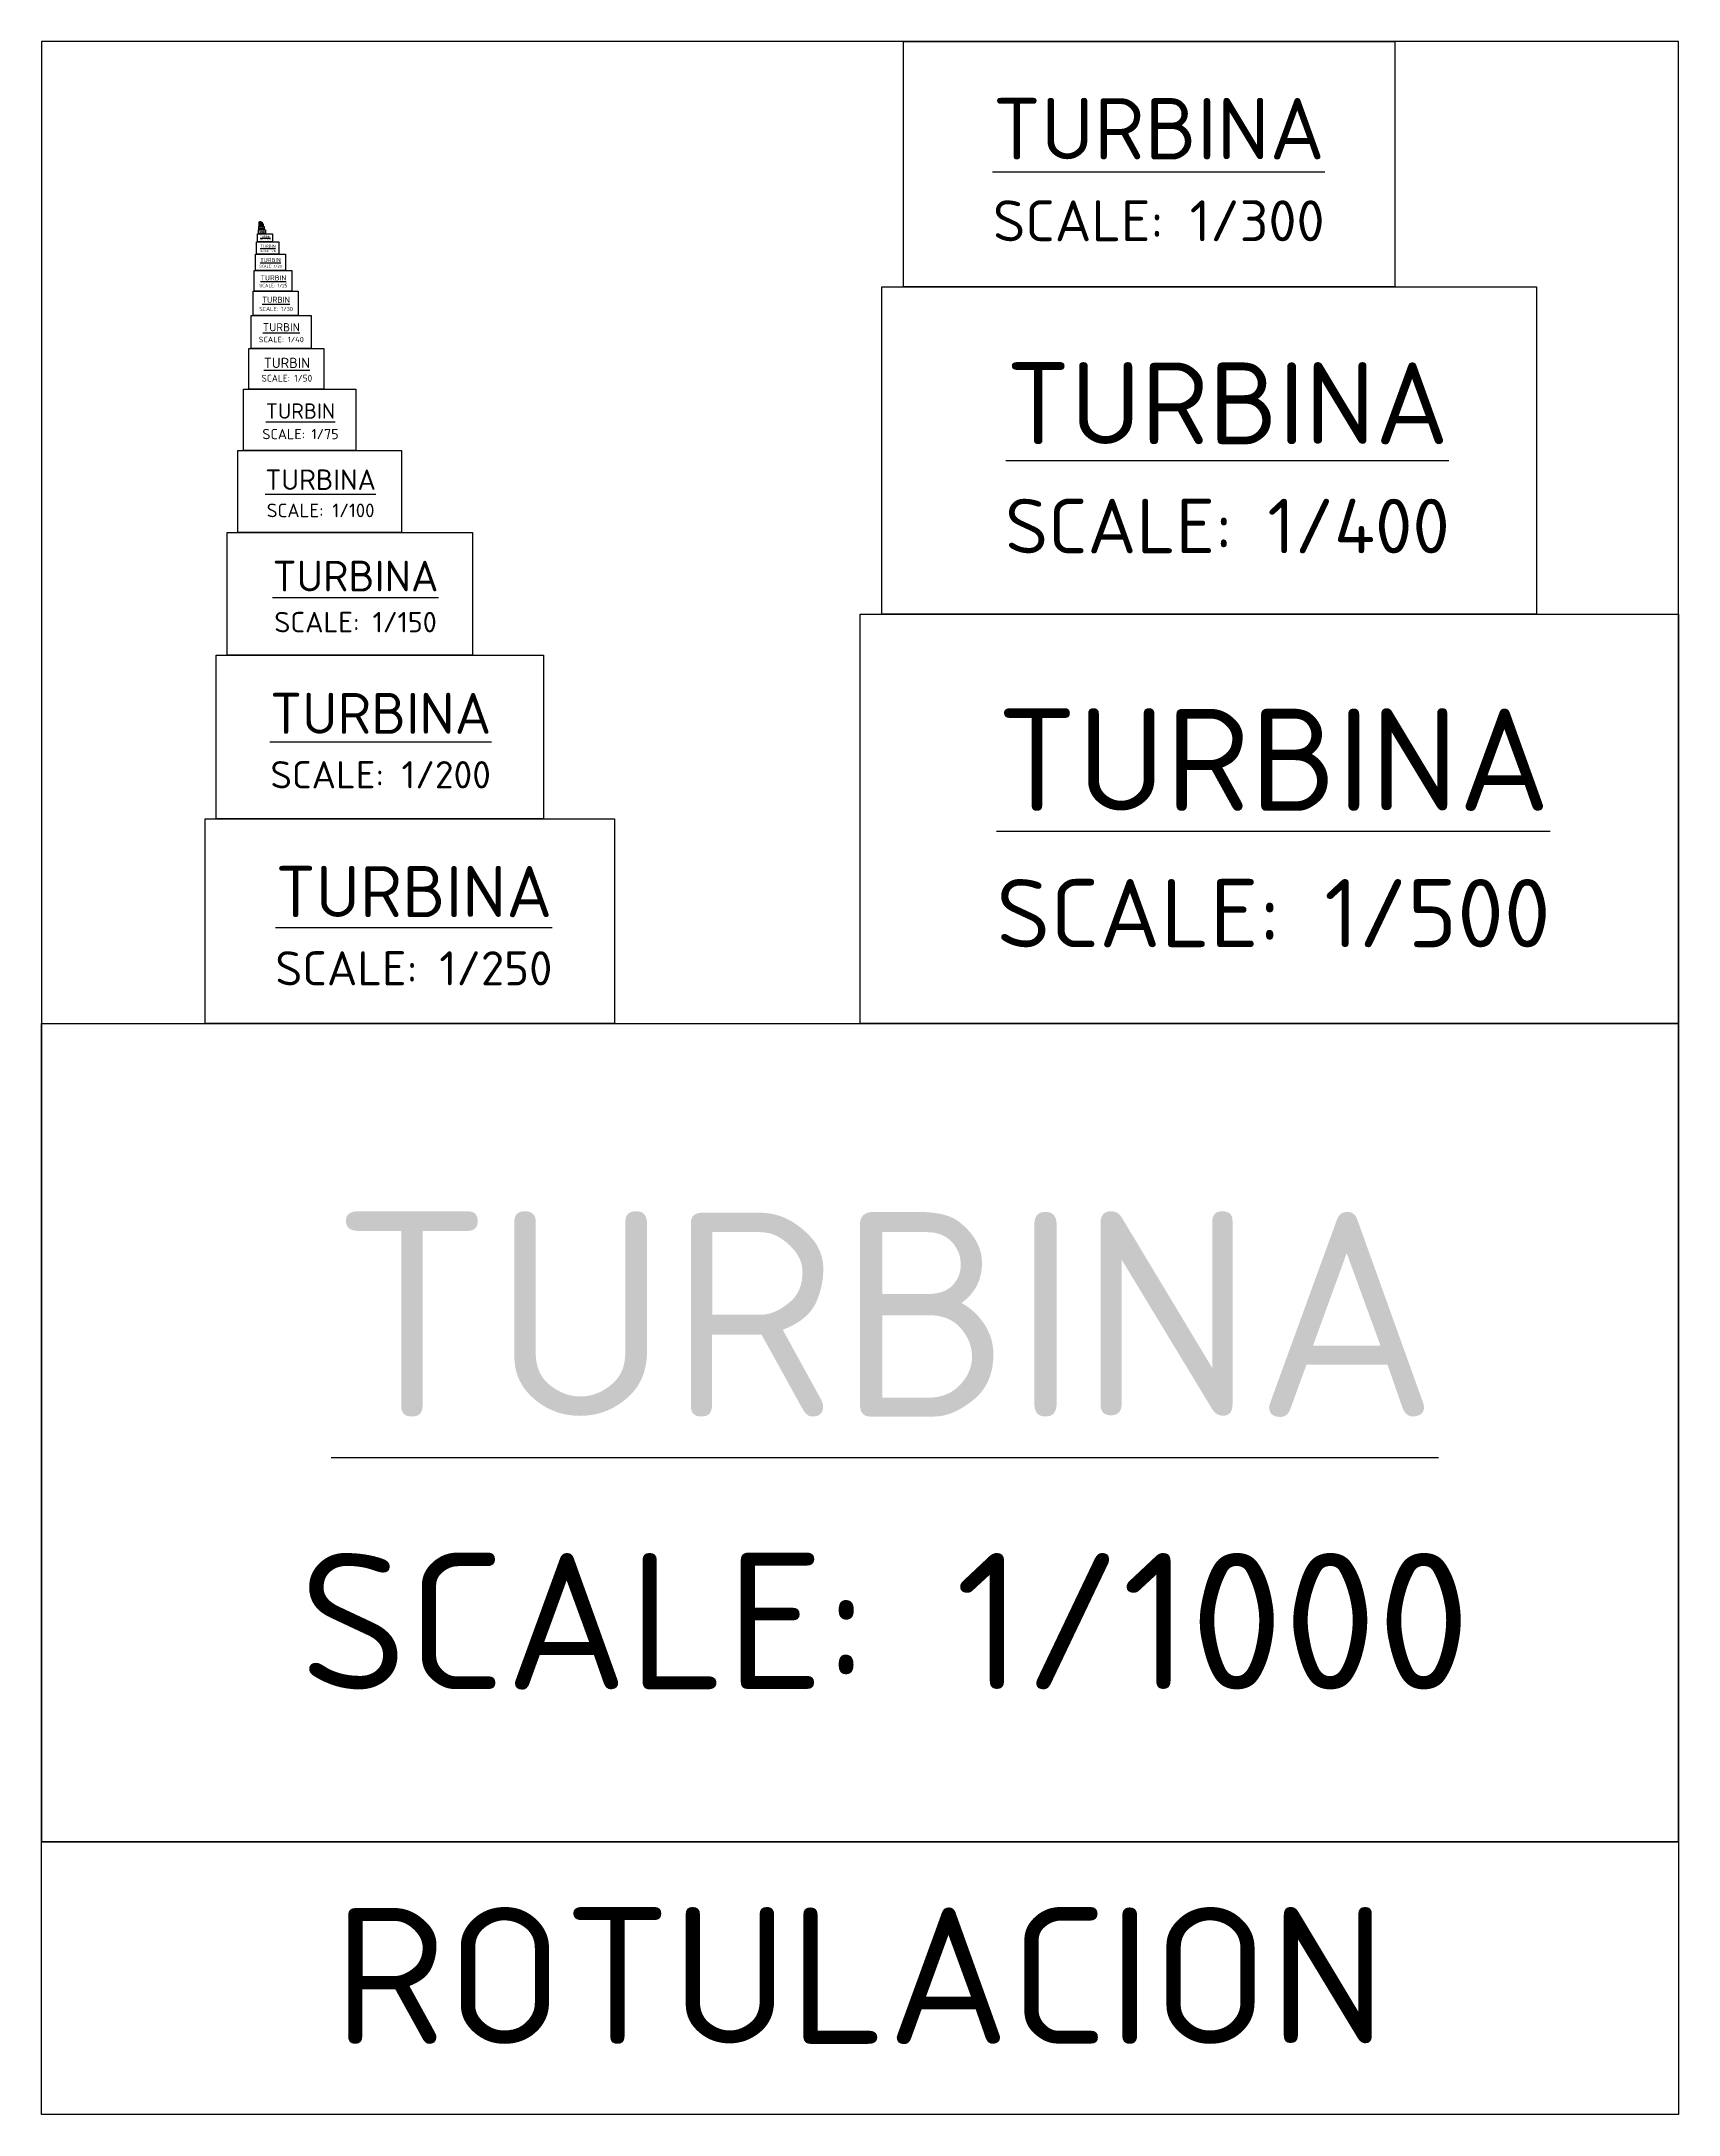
# Model space of a CAD drawing. Header units: millimetres. Extents: x 9508 to 4213564, y -7782 to 156074.
# Drawn here: x 49780 to 79780, y 15751 to 53751 of the extents above; entities that cross this region are included whole.
import ezdxf

# ---------------------------------------------------------------- set-up
doc = ezdxf.new("R2010")
doc.units = ezdxf.units.MM
doc.layers.add('CAJETIN', color=7, linetype='Continuous')
doc.layers.add('TEXTO', color=30, linetype='Continuous')
doc.styles.add('TEX_1-1', font='isocpeur.ttf', dxfattribs={"height": 2})
doc.styles.add('TEX_1-10', font='isocpeur.ttf', dxfattribs={"height": 20})
doc.styles.add('TEX_1-100', font='isocpeur.ttf', dxfattribs={"height": 200})
doc.styles.add('TEX_1-1000', font='isocpeur.ttf', dxfattribs={"height": 2000})
doc.styles.add('TEX_1-15', font='isocpeur.ttf', dxfattribs={"height": 30})
doc.styles.add('TEX_1-150', font='isocpeur.ttf', dxfattribs={"height": 300})
doc.styles.add('TEX_1-2', font='isocpeur.ttf', dxfattribs={"height": 4})
doc.styles.add('TEX_1-20', font='isocpeur.ttf', dxfattribs={"height": 40})
doc.styles.add('TEX_1-200', font='isocpeur.ttf', dxfattribs={"height": 400})
doc.styles.add('TEX_1-25', font='isocpeur.ttf', dxfattribs={"height": 50})
doc.styles.add('TEX_1-250', font='isocpeur.ttf', dxfattribs={"height": 500})
doc.styles.add('TEX_1-3', font='isocpeur.ttf', dxfattribs={"height": 6})
doc.styles.add('TEX_1-30', font='isocpeur.ttf', dxfattribs={"height": 60})
doc.styles.add('TEX_1-300', font='isocpeur.ttf', dxfattribs={"height": 600})
doc.styles.add('TEX_1-4', font='isocpeur.ttf', dxfattribs={"height": 8})
doc.styles.add('TEX_1-40', font='isocpeur.ttf', dxfattribs={"height": 80})
doc.styles.add('TEX_1-400', font='isocpeur.ttf', dxfattribs={"height": 800})
doc.styles.add('TEX_1-5', font='isocpeur.ttf', dxfattribs={"height": 10})
doc.styles.add('TEX_1-50', font='isocpeur.ttf', dxfattribs={"height": 100})
doc.styles.add('TEX_1-500', font='isocpeur.ttf', dxfattribs={"height": 1000})
doc.styles.add('TEX_1-75', font='isocpeur.ttf', dxfattribs={"height": 150})

msp = doc.modelspace()

# ---------------------------------------------------------------- texts
at = {"layer": 'TEXTO', "attachment_point": 5}
for s, insert, char_height, width, style in [('{\\H1.5x;\\LTURBINA} SCALE: 1/300', (70254.9, 51401.1), 750, 7851.85, 'TEX_1-300'), ('{\\H1.5x;\\LTURBIN} SCALE: 1/1', (53789.4, 50443.5), 2.5, 20.586, 'TEX_1-1'), ('{\\H1.5x;\\LTURBIN} SCALE: 1/2', (53798.3, 50420.8), 5, 39.624, 'TEX_1-2'), ('{\\H1.5x;\\LTURBIN} SCALE: 1/3', (53806.9, 50382.8), 7.5, 58.36, 'TEX_1-3'), ('{\\H1.5x;\\LTURBIN} SCALE: 1/4', (53815.9, 50330), 10, 78.165, 'TEX_1-4'), ('{\\H1.5x;\\LTURBIN} SCALE: 1/5', (53825, 50262.2), 12.5, 98.764, 'TEX_1-5'), ('{\\H1.5x;\\LTURBIN} SCALE: 1/10', (53880.7, 50148), 25, 226.701, 'TEX_1-10'), ('{\\H1.5x;\\LTURBIN} SCALE: 1/20', (53976.7, 49694.7), 50, 452.7, 'TEX_1-20'), ('{\\H1.5x;\\LTURBIN} SCALE: 1/15', (53930.6, 49958.8), 37.5, 346.358, 'TEX_1-15'), ('{\\H1.5x;\\LTURBIN\\l \\H0.66667x;SCALE: 1/25}', (54030.7, 49355.5), 62.5, 563.486, 'TEX_1-25'), ('{\\H1.5x;\\LTURBIN} SCALE: 1/30', (54079.3, 48941.3), 75, 657.934, 'TEX_1-30'), ('{\\H1.5x;\\LTURBIN} SCALE: 1/40', (54174.2, 48413), 100, 875.863, 'TEX_1-40'), ('{\\H1.5x;\\LTURBIN \\H0.66667x;\\lSCALE: 1/50}', (54277.1, 47734.7), 125, 1116.837, 'TEX_1-50'), ('{\\H1.5x;\\LTURBINA\\H0.66667x;\\P\\lSCALE: 1/400}', (71513.5, 46118), 1000, 9466.855, 'TEX_1-400'), ('{\\H1.5x;\\LTURBIN} SCALE: 1/75', (54526.8, 46788.8), 187.5, 1696.331, 'TEX_1-75'), ('{\\H1.5x;\\LTURBINA \\H0.66667x;\\lSCALE: 1/100}', (54895.5, 45468), 250, 2470.776, 'TEX_1-100'), ('{\\H1.5x;\\LTURBINA} SCALE: 1/150', (55535, 43576.3), 375, 3675.939, 'TEX_1-150'), ('{\\H1.5x;\\LTURBINA} SCALE: 1/200', (55995.9, 40934.7), 500, 4950.293, 'TEX_1-200'), ('{\\H1.5x;\\LTURBINA\\H0.66667x;\\P\\lSCALE: 1/500}', (72357.2, 39334.7), 1250, 12357.155, 'TEX_1-500'), ('{\\H1.5x;\\LTURBINA} SCALE: 1/250', (56604.7, 37543), 625, 6120.621, 'TEX_1-250'), ('{\\H1.5x;\\LTURBINA}\\PSCALE: 1/1000', (65237, 27918), 2500, 25792.205, 'TEX_1-1000'), ('ROTULACION', (64780.1, 18294.8), 2500, 26128.864, 'TEX_1-1000')]:
    msp.add_mtext(s, dxfattribs=dict(at, insert=insert, char_height=char_height, width=width, style=style))

# ---------------------------------------------------------------- linework, layer by layer
at = {"layer": 'CAJETIN'}
for points in [[(49780.1, 20751.3), (79780.1, 20751.3), (79780.1, 53751.3), (49780.1, 53751.3)], [(49780.1, 20751.3), (79780.1, 20751.3), (79780.1, 15751.3), (49780.1, 15751.3), (49780.1, 20751.3)]]:
    msp.add_lwpolyline(points, close=True, dxfattribs=at)
at = {"layer": 'Defpoints'}
for points in [[(65580.1, 53751.3), (74580.1, 53751.3), (74580.1, 49251.3), (65580.1, 49251.3)], [(53740.1, 50226.3), (54015.1, 50226.3), (54015.1, 50076.3), (53740.1, 50076.3)], [(53760.1, 50301.3), (53885.1, 50301.3), (53885.1, 50226.3), (53760.1, 50226.3)], [(53764.1, 50361.3), (53864.1, 50361.3), (53864.1, 50301.3), (53764.1, 50301.3)], [(53768.1, 50406.3), (53843.1, 50406.3), (53843.1, 50361.3), (53768.1, 50361.3)], [(53772.1, 50436.3), (53822.1, 50436.3), (53822.1, 50406.3), (53772.1, 50406.3)], [(53776.1, 50451.3), (53801.1, 50451.3), (53801.1, 50436.3), (53776.1, 50436.3)], [(53700.1, 49851.3), (54250.1, 49851.3), (54250.1, 49551.3), (53700.1, 49551.3)], [(53720.1, 50076.3), (54132.6, 50076.3), (54132.6, 49851.3), (53720.1, 49851.3)], [(53680.1, 49551.3), (54367.6, 49551.3), (54367.6, 49176.3), (53680.1, 49176.3)], [(53660.1, 49176.3), (54485.1, 49176.3), (54485.1, 48726.3), (53660.1, 48726.3)], [(65180.1, 49251.3), (77180.1, 49251.3), (77180.1, 43251.3), (65180.1, 43251.3)], [(53620.1, 48726.3), (54720.1, 48726.3), (54720.1, 48126.3), (53620.1, 48126.3)], [(53580.1, 48126.3), (54955.1, 48126.3), (54955.1, 47376.3), (53580.1, 47376.3)], [(53480.1, 47376.3), (55542.6, 47376.3), (55542.6, 46251.3), (53480.1, 46251.3)], [(53380.1, 46251.3), (56380.1, 46251.3), (56380.1, 44751.3), (53380.1, 44751.3)], [(53180.1, 44751.3), (57680.1, 44751.3), (57680.1, 42501.3), (53180.1, 42501.3)], [(64780.1, 43251.3), (79780.1, 43251.3), (79780.1, 35751.3), (64780.1, 35751.3)], [(52980.1, 42501.3), (58980.1, 42501.3), (58980.1, 39501.3), (52980.1, 39501.3)], [(52780.1, 39501.3), (60280.1, 39501.3), (60280.1, 35751.3), (52780.1, 35751.3)], [(49780.1, 35751.3), (79780.1, 35751.3), (79780.1, 20751.3), (49780.1, 20751.3)]]:
    msp.add_lwpolyline(points, close=True, dxfattribs=at)

msp.set_redraw_order([(e.dxf.handle, doc.entitydb.next_handle()) for e in msp.query("TEXT MTEXT ATTDEF DIMENSION ARC_DIMENSION")])  # texts and dimensions are drawn at this point

doc.saveas('drawing.dxf')
